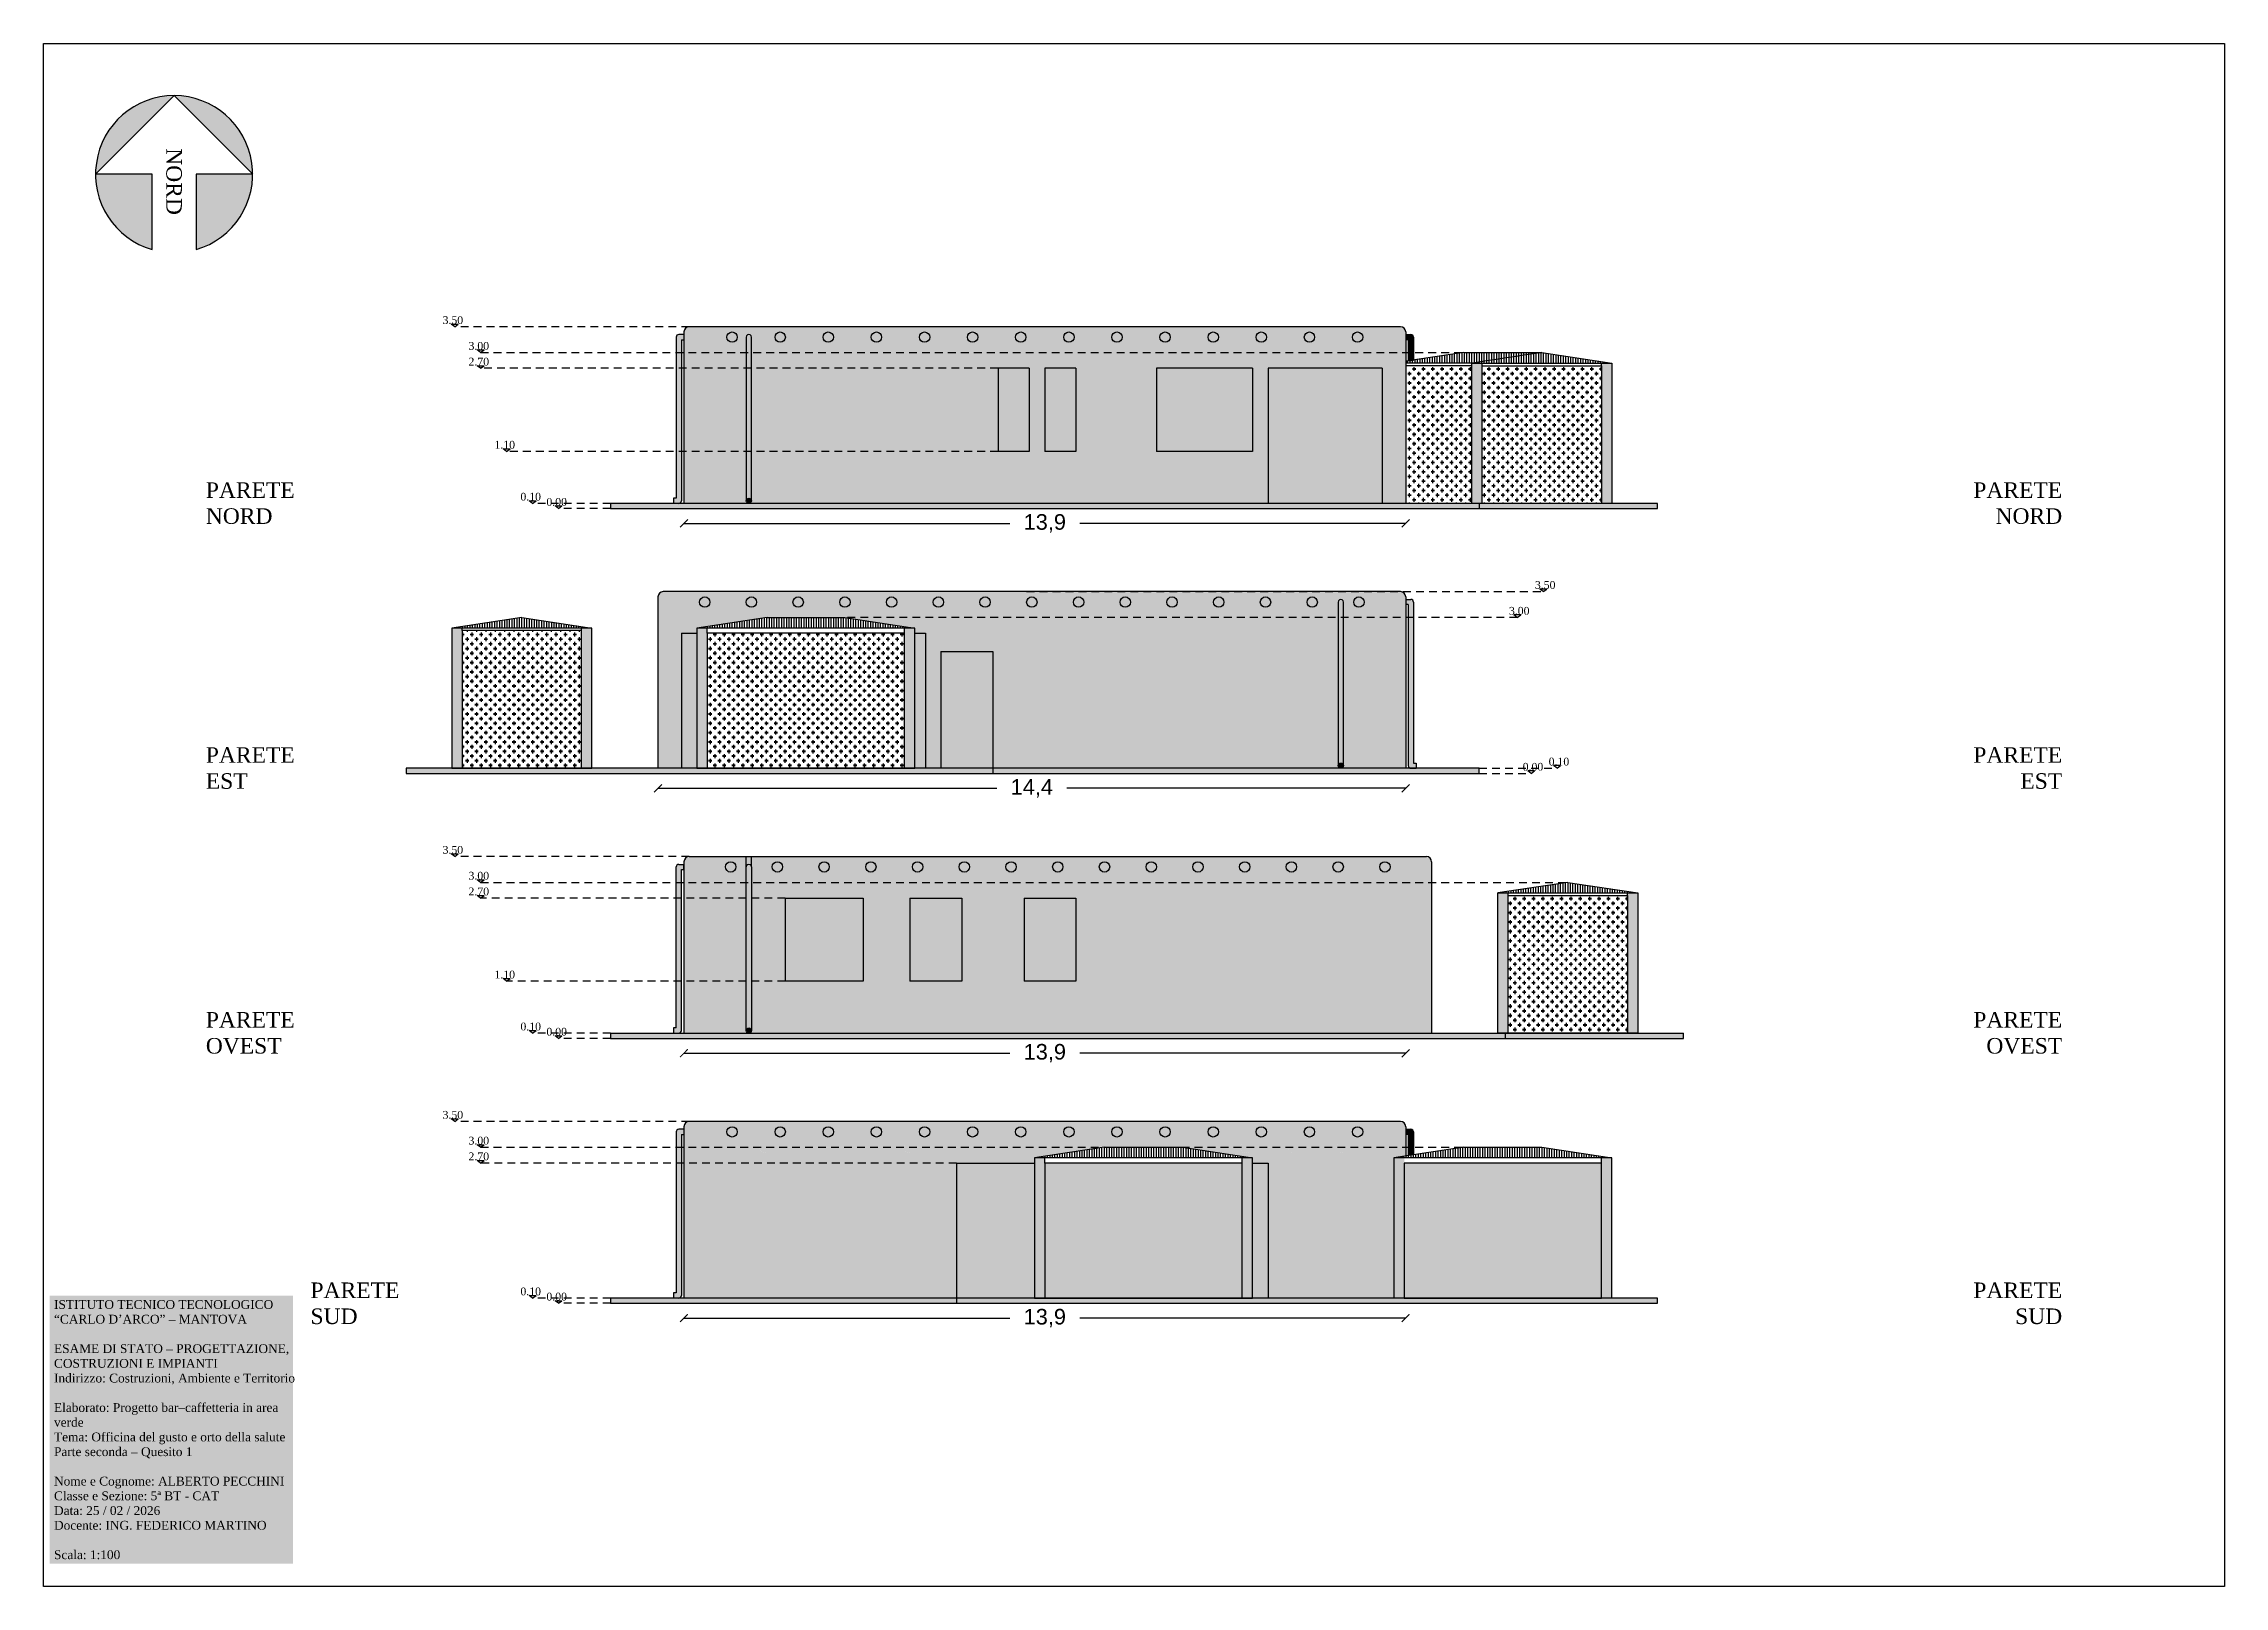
# Model space of a CAD drawing. Header units: millimetres. Extents: x 0 to 2688, y 0 to 2044.
# Drawn here: x 2346.21 to 2388.21, y 2014.14 to 2043.84 of the extents above; entities that cross this region are included whole.
import ezdxf

# ---------------------------------------------------------------- set-up
doc = ezdxf.new("R2010")
doc.units = ezdxf.units.MM
doc.linetypes.add('TRATTEGGIATA', pattern=[0.75, 0.5, -0.25])
doc.styles.get("Standard").update_dxf_attribs({"font": 'arial.ttf'})
doc.dimstyles.new('ISO-25', dxfattribs={"dimtxt": 2.5, "dimasz": 2.5, "dimexe": 1.25, "dimexo": 0.625, "dimtad": 1, "dimtxsty": 'Standard', "dimcen": 2.5, "dimadec": 0, "dimazin": 0, "dimtfac": 1, "dimtmove": 0, "dimatfit": 3, "dimfxl": 1, "dimarcsym": 0})
pattern_1 = [(270, (4863.20278, 4129.22679), (-0.09, -0.09), [0.075, -0.105]), (270, (4863.18028, 4129.20429), (-0.09, -0.09), [0.03, -0.15]), (270, (4863.22528, 4129.20429), (-0.09, -0.09), [0.03, -0.15])]
pattern_2 = [(90, (-93.24191, -1.42057), (-0.047625, 3e-17), [])]
pattern_3 = [(90, (4828.16492, 4121.93417), (0.09, 0.09), [0.075, -0.105]), (90, (4828.18742, 4121.95667), (0.09, 0.09), [0.03, -0.15]), (90, (4828.14242, 4121.95667), (0.09, 0.09), [0.03, -0.15])]

msp = doc.modelspace()

# ---------------------------------------------------------------- texts
at = {"color": 1, "linetype": 'TRATTEGGIATA', "ltscale": 0.3, "insert": (2348.87, 2041.822), "char_height": 0.3, "attachment_point": 1, "rotation": 270}
msp.add_mtext_dynamic_manual_height_columns('{\\fTimes New Roman|b0|i0|c0|p18;NORD}', width=0.3, gutter_width=12.5, heights=[0], dxfattribs=at)
at = {"color": 1, "linetype": 'TRATTEGGIATA', "ltscale": 0.3}
for s, insert, char_height, attachment_point in [('{\\fTimes New Roman|b0|i0|c0|p18;3.50}', (2353.89, 2038.435), 0.15, 7), ('{\\fTimes New Roman|b0|i0|c0|p18;3.00}', (2354.39, 2037.938), 0.15, 7), ('{\\fTimes New Roman|b0|i0|c0|p18;2.70}', (2354.39, 2037.635), 0.15, 7), ('{\\fTimes New Roman|b0|i0|c0|p18;1.10}', (2354.89, 2036.035), 0.15, 7), ('{\\fTimes New Roman|b0|i0|c0|p18;PARETE NORD}', (2349.331, 2034.585), 0.3, 7), ('{\\fTimes New Roman|b0|i0|c0|p18;PARETE NORD}', (2385.083, 2034.585), 0.3, 9), ('{\\fTimes New Roman|b0|i0|c0|p18;0.10}', (2355.39, 2035.035), 0.15, 7), ('{\\fTimes New Roman|b0|i0|c0|p18;0.00}', (2355.89, 2034.935), 0.15, 7), ('{\\fTimes New Roman|b0|i0|c0|p18;3.50}', (2375.324, 2033.335), 0.15, 9), ('{\\fTimes New Roman|b0|i0|c0|p18;3.00}', (2374.824, 2032.838), 0.15, 9), ('{\\fTimes New Roman|b0|i0|c0|p18;PARETE EST}', (2349.331, 2029.485), 0.3, 7), ('{\\fTimes New Roman|b0|i0|c0|p18;PARETE EST}', (2385.083, 2029.485), 0.3, 9), ('{\\fTimes New Roman|b0|i0|c0|p18;0.00}', (2375.089, 2029.835), 0.15, 9), ('{\\fTimes New Roman|b0|i0|c0|p18;0.10}', (2375.589, 2029.935), 0.15, 9), ('{\\fTimes New Roman|b0|i0|c0|p18;3.50}', (2353.89, 2028.235), 0.15, 7), ('{\\fTimes New Roman|b0|i0|c0|p18;3.00}', (2354.39, 2027.738), 0.15, 7), ('{\\fTimes New Roman|b0|i0|c0|p18;2.70}', (2354.39, 2027.435), 0.15, 7), ('{\\fTimes New Roman|b0|i0|c0|p18;1.10}', (2354.89, 2025.835), 0.15, 7), ('{\\fTimes New Roman|b0|i0|c0|p18;PARETE OVEST}', (2349.331, 2024.385), 0.3, 7), ('{\\fTimes New Roman|b0|i0|c0|p18;0.10}', (2355.39, 2024.835), 0.15, 7), ('{\\fTimes New Roman|b0|i0|c0|p18;0.00}', (2355.89, 2024.735), 0.15, 7), ('{\\fTimes New Roman|b0|i0|c0|p18;PARETE OVEST}', (2385.083, 2024.385), 0.3, 9), ('{\\fTimes New Roman|b0|i0|c0|p18;3.50}', (2353.89, 2023.135), 0.15, 7), ('{\\fTimes New Roman|b0|i0|c0|p18;3.00}', (2354.39, 2022.638), 0.15, 7), ('{\\fTimes New Roman|b0|i0|c0|p18;2.70}', (2354.39, 2022.335), 0.15, 7), ('{\\fTimes New Roman|b0|i0|c0|p18;PARETE SUD}', (2351.347, 2019.985), 0.3, 1), ('{\\fTimes New Roman|b0|i0|c0|p18;0.10}', (2355.39, 2019.735), 0.15, 7), ('{\\fTimes New Roman|b0|i0|c0|p18;0.00}', (2355.89, 2019.635), 0.15, 7), ('{\\fTimes New Roman|b0|i0|c0|p18;PARETE SUD}', (2385.083, 2019.985), 0.3, 3)]:
    msp.add_mtext_dynamic_manual_height_columns(s, width=0.3, gutter_width=12.5, heights=[0], dxfattribs=dict(at, insert=insert, char_height=char_height, attachment_point=attachment_point))
at = {"insert": (2346.407, 2019.647), "char_height": 0.17, "width": 4.51631, "attachment_point": 1, "bg_fill": 1, "box_fill_scale": 1.5, "bg_fill_color": 256, "bg_fill_true_color": 16764159, "bg_fill_transparency": 0}
msp.add_mtext('{\\fTimes New Roman|b0|i0|c0|p18;ISTITUTO TECNICO TECNOLOGICO “CARLO D’ARCO” – MANTOVA\\P\\PESAME DI STATO – PROGETTAZIONE, COSTRUZIONI E IMPIANTI\\PIndirizzo: Costruzioni, Ambiente e Territorio\\P\\PElaborato: Progetto bar–caffetteria in area verde\\PTema: Officina del gusto e orto della salute\\PParte seconda – Quesito 1\\P\\PNome e Cognome: ALBERTO PECCHINI\\PClasse e Sezione: 5ª BT - CAT\\PData: 25 / 02 / 2026\\PDocente: ING. FEDERICO MARTINO\\P\\PScala: 1:100}', dxfattribs=at)

# ---------------------------------------------------------------- blocks, each defined once
blk = doc.blocks.new('_ArchTick')
at = {"color": 0, "linetype": 'ByBlock', "const_width": 0.15}
blk.add_lwpolyline([(-0.5, -0.5), (0.5, 0.5)], dxfattribs=at)
blk = doc.blocks.new('*D97')
at = {"color": 0, "lineweight": -2, "transparency": 16777216}
for p, q in [((2358.539, 2019.299), (2364.813, 2019.299)), ((2372.439, 2019.299), (2366.165, 2019.299))]:
    blk.add_line(p, q, dxfattribs=at)
at = {"layer": 'Defpoints', "color": 0, "transparency": 16777216}
for p in [(2358.539, 2019.685), (2372.439, 2019.685), (2372.439, 2019.299)]:
    blk.add_point(p, dxfattribs=at)
at = {"color": 0, "lineweight": -2, "transparency": 16777216, "xscale": 0.15, "yscale": 0.15, "zscale": 0.15, "rotation": 180}
blk.add_blockref('_ArchTick', (2358.539, 2019.299), dxfattribs=at)
at = {"color": 0, "lineweight": -2, "transparency": 16777216, "xscale": 0.15, "yscale": 0.15, "zscale": 0.15}
blk.add_blockref('_ArchTick', (2372.439, 2019.299), dxfattribs=at)
at = {"color": 0, "transparency": 16777216, "insert": (2365.489, 2019.299), "char_height": 0.3, "attachment_point": 5}
blk.add_mtext('13,9', dxfattribs=at)
blk = doc.blocks.new('*D98')
at = {"color": 0, "lineweight": -2, "transparency": 16777216}
for p, q in [((2358.539, 2024.399), (2364.813, 2024.399)), ((2372.439, 2024.399), (2366.165, 2024.399))]:
    blk.add_line(p, q, dxfattribs=at)
at = {"layer": 'Defpoints', "color": 0, "transparency": 16777216}
for p in [(2358.539, 2024.785), (2372.439, 2024.785), (2372.439, 2024.399)]:
    blk.add_point(p, dxfattribs=at)
at = {"color": 0, "lineweight": -2, "transparency": 16777216, "xscale": 0.15, "yscale": 0.15, "zscale": 0.15, "rotation": 180}
blk.add_blockref('_ArchTick', (2358.539, 2024.399), dxfattribs=at)
at = {"color": 0, "lineweight": -2, "transparency": 16777216, "xscale": 0.15, "yscale": 0.15, "zscale": 0.15}
blk.add_blockref('_ArchTick', (2372.439, 2024.399), dxfattribs=at)
at = {"color": 0, "transparency": 16777216, "insert": (2365.489, 2024.399), "char_height": 0.3, "attachment_point": 5}
blk.add_mtext('13,9', dxfattribs=at)
blk = doc.blocks.new('*D99')
at = {"color": 0, "lineweight": -2, "transparency": 16777216}
for p, q in [((2358.039, 2029.499), (2364.564, 2029.499)), ((2372.439, 2029.499), (2365.914, 2029.499))]:
    blk.add_line(p, q, dxfattribs=at)
at = {"layer": 'Defpoints', "color": 0, "transparency": 16777216}
for p in [(2358.039, 2029.885), (2372.439, 2029.885), (2372.439, 2029.499)]:
    blk.add_point(p, dxfattribs=at)
at = {"color": 0, "lineweight": -2, "transparency": 16777216, "xscale": 0.15, "yscale": 0.15, "zscale": 0.15, "rotation": 180}
blk.add_blockref('_ArchTick', (2358.039, 2029.499), dxfattribs=at)
at = {"color": 0, "lineweight": -2, "transparency": 16777216, "xscale": 0.15, "yscale": 0.15, "zscale": 0.15}
blk.add_blockref('_ArchTick', (2372.439, 2029.499), dxfattribs=at)
at = {"color": 0, "transparency": 16777216, "insert": (2365.239, 2029.499), "char_height": 0.3, "attachment_point": 5}
blk.add_mtext('14,4', dxfattribs=at)
blk = doc.blocks.new('*D100')
at = {"color": 0, "lineweight": -2, "transparency": 16777216}
for p, q in [((2358.539, 2034.599), (2364.813, 2034.599)), ((2372.439, 2034.599), (2366.165, 2034.599))]:
    blk.add_line(p, q, dxfattribs=at)
at = {"layer": 'Defpoints', "color": 0, "transparency": 16777216}
for p in [(2358.539, 2034.985), (2372.439, 2034.985), (2372.439, 2034.599)]:
    blk.add_point(p, dxfattribs=at)
at = {"color": 0, "lineweight": -2, "transparency": 16777216, "xscale": 0.15, "yscale": 0.15, "zscale": 0.15, "rotation": 180}
blk.add_blockref('_ArchTick', (2358.539, 2034.599), dxfattribs=at)
at = {"color": 0, "lineweight": -2, "transparency": 16777216, "xscale": 0.15, "yscale": 0.15, "zscale": 0.15}
blk.add_blockref('_ArchTick', (2372.439, 2034.599), dxfattribs=at)
at = {"color": 0, "transparency": 16777216, "insert": (2365.489, 2034.599), "char_height": 0.3, "attachment_point": 5}
blk.add_mtext('13,9', dxfattribs=at)

# ---------------------------------------------------------------- dimensions: what is measured, and where the dimension line sits
at = {"color": 6}
for base, p1, p2, picture, middle in [((2372.439, 2034.599), (2358.539, 2034.985), (2372.439, 2034.985), '*D100', (2365.489, 2034.599)), ((2372.439, 2029.499), (2358.039, 2029.885), (2372.439, 2029.885), '*D99', (2365.239, 2029.499)), ((2372.439, 2024.399), (2358.539, 2024.785), (2372.439, 2024.785), '*D98', (2365.489, 2024.399)), ((2372.439, 2019.299), (2358.539, 2019.685), (2372.439, 2019.685), '*D97', (2365.489, 2019.299))]:
    dim = msp.add_linear_dim(base=base, p1=p1, p2=p2, dimstyle='ISO-25', override={"dimtxt": 0.3, "dimasz": 0.15, "dimgap": 0.3, "dimtad": 0, "dimblk1": 'ArchTick', "dimblk2": 'ArchTick', "dimsah": 1, "dimse1": 1, "dimse2": 1}, dxfattribs=at)
    dim.commit()
    dim.dimension.update_dxf_attribs({"geometry": picture, "text_midpoint": middle})

# ---------------------------------------------------------------- hatches: boundary and pattern name
at = {"transparency": 33554687}
h = msp.add_hatch(color=1, dxfattribs=at)
h.paths.add_polyline_path([(2348.296, 2039.869), (2348.296, 2041.322), (2347.207, 2041.322, 0.333333)])
h.paths.add_polyline_path([(2347.207, 2041.322), (2348.72, 2042.835, 0.414214)])
h.paths.add_polyline_path([(2349.144, 2039.869, 0.333333), (2350.233, 2041.322), (2349.144, 2041.322)])
h.paths.add_polyline_path([(2350.233, 2041.322, 0.414214), (2348.72, 2042.835)])
at = {"true_color": 0x83b13e, "transparency": 33554687}
h = msp.add_hatch(color=65, dxfattribs=at)
h.paths.add_polyline_path([(2369.789, 2034.985), (2369.789, 2037.585), (2371.989, 2037.585), (2371.989, 2034.985), (2372.439, 2034.985), (2372.439, 2038.285, 0.414214), (2372.339, 2038.385), (2358.639, 2038.385, 0.414214), (2358.539, 2038.285), (2358.539, 2034.985)])
h.paths.add_polyline_path([(2364.589, 2037.585), (2365.189, 2037.585), (2365.189, 2035.985), (2364.589, 2035.985)], flags=16)
h.paths.add_polyline_path([(2365.489, 2037.585), (2366.089, 2037.585), (2366.089, 2035.985), (2365.489, 2035.985)], flags=16)
h.paths.add_polyline_path([(2366.779, 2038.185, -1), (2366.979, 2038.185, -1)], flags=16)
h.paths.add_polyline_path([(2367.639, 2037.585), (2369.489, 2037.585), (2369.489, 2035.985), (2367.639, 2035.985)], flags=16)
h.paths.add_polyline_path([(2371.613, 2038.185, -1), (2371.413, 2038.185, -1)], flags=16)
at = {"transparency": 33554661}
h = msp.add_hatch(color=26, dxfattribs=at)
h.paths.add_polyline_path([(2371.413, 2038.185, -1), (2371.613, 2038.185, -1)])
h.paths.add_polyline_path([(2370.486, 2038.185, -1), (2370.686, 2038.185, -1)])
h.paths.add_polyline_path([(2369.559, 2038.185, -1), (2369.759, 2038.185, -1)])
h.paths.add_polyline_path([(2368.633, 2038.185, -1), (2368.833, 2038.185, -1)])
h.paths.add_polyline_path([(2367.906, 2038.185, -1), (2367.706, 2038.185, -1)])
h.paths.add_polyline_path([(2366.779, 2038.185, -1), (2366.979, 2038.185, -1)])
h.paths.add_polyline_path([(2366.053, 2038.185, -1), (2365.853, 2038.185, -1)])
h.paths.add_polyline_path([(2364.926, 2038.185, -1), (2365.126, 2038.185, -1)])
h.paths.add_polyline_path([(2363.999, 2038.185, -1), (2364.199, 2038.185, -1)])
h.paths.add_polyline_path([(2363.073, 2038.185, -1), (2363.273, 2038.185, -1)])
h.paths.add_polyline_path([(2362.146, 2038.185, -1), (2362.346, 2038.185, -1)])
h.paths.add_polyline_path([(2361.419, 2038.185, -1), (2361.219, 2038.185, -1)])
h.paths.add_polyline_path([(2360.493, 2038.185, -1), (2360.293, 2038.185, -1)])
h.paths.add_polyline_path([(2359.366, 2038.185, -1), (2359.566, 2038.185, -1)])
at = {"true_color": 0x9e623d, "transparency": 33554687}
for points in [[(2358.389, 2038.185, -0.414214), (2358.439, 2038.235), (2358.539, 2038.235), (2358.539, 2038.135), (2358.489, 2038.135), (2358.489, 2035.035, -0.414214), (2358.439, 2034.985), (2358.339, 2034.985), (2358.339, 2035.085), (2358.389, 2035.085)], [(2359.739, 2038.185, -1.000008), (2359.839, 2038.185), (2359.839, 2035.035, 1.000008), (2359.739, 2035.035)], [(2371.139, 2033.085, -1.000008), (2371.239, 2033.085), (2371.239, 2029.935, 1.000008), (2371.139, 2029.935)], [(2372.589, 2033.085, 0.414214), (2372.539, 2033.135), (2372.439, 2033.135), (2372.439, 2033.035), (2372.489, 2033.035), (2372.489, 2029.935, 0.414214), (2372.539, 2029.885), (2372.639, 2029.885), (2372.639, 2029.985), (2372.589, 2029.985)], [(2358.489, 2024.835, -0.414214), (2358.439, 2024.785), (2358.339, 2024.785), (2358.339, 2024.885), (2358.389, 2024.885), (2358.389, 2027.985, -0.414214), (2358.439, 2028.035), (2358.539, 2028.035), (2358.539, 2027.935), (2358.489, 2027.935)], [(2359.839, 2027.985, 1.000008), (2359.739, 2027.985), (2359.739, 2024.835, -1.000008), (2359.839, 2024.835)], [(2358.389, 2022.885, -0.414214), (2358.439, 2022.935), (2358.539, 2022.935), (2358.539, 2022.835), (2358.489, 2022.835), (2358.489, 2019.735, -0.414214), (2358.439, 2019.685), (2358.339, 2019.685), (2358.339, 2019.785), (2358.389, 2019.785)]]:
    msp.add_hatch(color=25, dxfattribs=at).paths.add_polyline_path(points)
h = msp.add_hatch(color=25, dxfattribs=at)
edge = h.paths.add_edge_path()
edge.add_line((2372.589, 2037.742), (2372.489, 2037.727))
edge.add_line((2372.489, 2037.727), (2372.489, 2038.135))
edge.add_line((2372.489, 2038.135), (2372.439, 2038.135))
edge.add_line((2372.439, 2038.135), (2372.439, 2038.235))
edge.add_line((2372.439, 2038.235), (2372.539, 2038.235))
edge.add_arc((2372.539, 2038.185), 0.05, 0, 90, ccw=False)
edge.add_line((2372.589, 2038.185), (2372.589, 2037.742))
at = {"transparency": 33554687}
h = msp.add_hatch(dxfattribs=at)
h.set_pattern_fill('ANSI31', color=9, scale=0.015, angle=225)
h.set_pattern_definition([(270, (4828.16492, 4121.934173), (0.047625, -2e-17), [])])
h.paths.add_polyline_path([(2375.061, 2037.888), (2376.411, 2037.685), (2373.711, 2037.685)])
h.paths.add_polyline_path([(2373.561, 2037.888), (2375.061, 2037.888), (2373.711, 2037.685), (2372.439, 2037.685), (2372.439, 2037.719)])
at = {"true_color": 0x0e5f8b, "transparency": 33554661}
h = msp.add_hatch(color=146, dxfattribs=at)
h.dxf.hatch_style = 1
h.paths.add_polyline_path([(2371.989, 2037.585), (2369.789, 2037.585), (2369.789, 2034.985), (2371.989, 2034.985)])
h.paths.add_polyline_path([(2369.489, 2037.585), (2367.639, 2037.585), (2367.639, 2035.985), (2369.489, 2035.985)])
h.paths.add_polyline_path([(2366.089, 2037.585), (2365.489, 2037.585), (2365.489, 2035.985), (2366.089, 2035.985)])
h.paths.add_polyline_path([(2365.189, 2037.585), (2364.589, 2037.585), (2364.589, 2035.985), (2365.189, 2035.985)])
h = msp.add_hatch(dxfattribs=at)
h.set_pattern_fill('GOST_GLASS', color=146, scale=0.015, angle=45, style=0)
h.set_pattern_definition(pattern_3)
h.paths.add_polyline_path([(2373.711, 2037.635), (2373.711, 2034.985), (2372.439, 2034.985), (2372.439, 2037.635)])
at = {"transparency": 33554661}
h = msp.add_hatch(color=26, dxfattribs=at)
h.dxf.hatch_style = 1
h.paths.add_polyline_path([(2376.211, 2037.635), (2376.211, 2037.685), (2376.411, 2037.685), (2376.411, 2034.985), (2376.211, 2034.985)])
h.paths.add_polyline_path([(2373.711, 2037.685), (2373.911, 2037.685), (2373.911, 2037.635), (2373.911, 2034.985), (2373.711, 2034.985)])
at = {"true_color": 0x0e5f8b, "transparency": 33554661}
h = msp.add_hatch(dxfattribs=at)
h.set_pattern_fill('GOST_GLASS', color=146, scale=0.015, angle=45, style=0)
h.set_pattern_definition(pattern_3)
h.paths.add_polyline_path([(2373.911, 2037.635), (2373.911, 2034.985), (2376.211, 2034.985), (2376.211, 2037.635)])
at = {"true_color": 0x939598, "transparency": 33554687}
h = msp.add_hatch(color=252, dxfattribs=at)
h.paths.add_polyline_path([(2373.854, 2034.985), (2373.854, 2034.885), (2357.124, 2034.885), (2357.124, 2034.985)])
h.paths.add_polyline_path([(2376.411, 2034.985), (2377.289, 2034.985), (2377.289, 2034.885), (2373.854, 2034.885), (2373.854, 2034.985)])
at = {"true_color": 0x543521, "transparency": 33554687}
for points in [[(2359.789, 2034.985, -1), (2359.789, 2035.085, -1)], [(2371.139, 2029.935, 1), (2371.239, 2029.935, 1)], [(2359.839, 2024.835, 1), (2359.739, 2024.835, 1)]]:
    msp.add_hatch(color=39, dxfattribs=at).paths.add_polyline_path(points)
at = {"true_color": 0xc8dfa5, "transparency": 33554661}
h = msp.add_hatch(color=9, dxfattribs=at)
h.paths.add_polyline_path([(2372.439, 2033.185, 0.414214), (2372.339, 2033.285), (2358.139, 2033.285, 0.414214), (2358.039, 2033.185), (2358.039, 2029.885), (2358.489, 2029.885), (2358.489, 2032.485), (2358.789, 2032.485), (2358.789, 2032.585), (2360.014, 2032.769), (2359.769, 2033.014, -0.198912), (2359.739, 2033.085, -0.668179), (2359.91, 2033.156), (2360.216, 2032.85, -0.176714), (2360.245, 2032.788), (2360.895, 2032.788), (2360.669, 2033.014, -0.198912), (2360.639, 2033.085, -0.668179), (2360.81, 2033.156), (2361.116, 2032.85, -0.176714), (2361.145, 2032.788), (2361.639, 2032.788), (2361.823, 2032.76), (2361.569, 2033.014, -0.198912), (2361.539, 2033.085, -0.668179), (2361.71, 2033.156), (2362.016, 2032.85, -0.340446), (2362.032, 2032.729), (2362.989, 2032.585), (2362.989, 2032.485), (2363.189, 2032.485), (2363.189, 2029.885), (2363.489, 2029.885), (2363.489, 2032.135), (2364.489, 2032.135), (2364.489, 2029.885), (2372.439, 2029.885)])
h.paths.add_polyline_path([(2366.375, 2032.708), (2366.069, 2033.014, -0.198912), (2366.039, 2033.085, -0.668179), (2366.21, 2033.156), (2366.516, 2032.85, -1)], flags=16)
h.paths.add_polyline_path([(2365.475, 2032.708), (2365.169, 2033.014, -0.198912), (2365.139, 2033.085, -0.668179), (2365.31, 2033.156), (2365.616, 2032.85, -1)], flags=16)
h.paths.add_polyline_path([(2366.969, 2033.014, -0.198912), (2366.939, 2033.085, -0.668179), (2367.11, 2033.156), (2367.416, 2032.85, -1), (2367.275, 2032.708)], flags=16)
h.paths.add_polyline_path([(2364.575, 2032.708), (2364.269, 2033.014, -0.198912), (2364.239, 2033.085, -0.668179), (2364.41, 2033.156), (2364.716, 2032.85, -1)], flags=16)
h.paths.add_polyline_path([(2367.839, 2033.085, -0.668179), (2368.01, 2033.156), (2368.316, 2032.85, -1), (2368.175, 2032.708), (2367.869, 2033.014, -0.198912)], flags=16)
h.paths.add_polyline_path([(2363.675, 2032.708), (2363.369, 2033.014, -0.198912), (2363.339, 2033.085, -0.668179), (2363.51, 2033.156), (2363.816, 2032.85, -1)], flags=16)
h.paths.add_polyline_path([(2368.739, 2033.085, -0.668179), (2368.91, 2033.156), (2369.216, 2032.85, -1), (2369.075, 2032.708), (2368.769, 2033.014, -0.198912)], flags=16)
h.paths.add_polyline_path([(2362.775, 2032.708), (2362.469, 2033.014, -0.198912), (2362.439, 2033.085, -0.668179), (2362.61, 2033.156), (2362.916, 2032.85, -1)], flags=16)
h.paths.add_polyline_path([(2369.639, 2033.085, -0.668179), (2369.81, 2033.156), (2370.116, 2032.85, -1), (2369.975, 2032.708), (2369.669, 2033.014, -0.198912)], flags=16)
h.paths.add_polyline_path([(2370.539, 2033.085, -0.668179), (2370.71, 2033.156), (2371.016, 2032.85, -1), (2370.875, 2032.708), (2370.569, 2033.014, -0.198912)], flags=16)
h.paths.add_polyline_path([(2371.439, 2033.085, -0.668179), (2371.61, 2033.156), (2371.916, 2032.85, -1), (2371.775, 2032.708), (2371.469, 2033.014, -0.198912)], flags=16)
h.paths.add_polyline_path([(2359.175, 2032.708), (2358.869, 2033.014, -0.198912), (2358.839, 2033.085, -0.668179), (2359.01, 2033.156), (2359.316, 2032.85, -1)], flags=16)
at = {"transparency": 33554661}
h = msp.add_hatch(color=26, dxfattribs=at)
h.paths.add_polyline_path([(2371.539, 2033.185, 1), (2371.539, 2032.985, 1)])
h.paths.add_polyline_path([(2370.639, 2033.185, 1), (2370.639, 2032.985, 1)])
h.paths.add_polyline_path([(2369.739, 2033.185, 1), (2369.739, 2032.985, 1)])
h.paths.add_polyline_path([(2368.839, 2033.185, 1), (2368.839, 2032.985, 1)])
h.paths.add_polyline_path([(2367.939, 2033.185, 1), (2367.939, 2032.985, 1)])
h.paths.add_polyline_path([(2367.039, 2033.185, 1), (2367.039, 2032.985, 1)])
h.paths.add_polyline_path([(2366.139, 2033.185, 1), (2366.139, 2032.985, 1)])
h.paths.add_polyline_path([(2365.239, 2033.185, 1), (2365.239, 2032.985, 1)])
h.paths.add_polyline_path([(2364.339, 2033.185, 1), (2364.339, 2032.985, 1)])
h.paths.add_polyline_path([(2363.439, 2032.985, 1), (2363.439, 2033.185, 1)])
h.paths.add_polyline_path([(2362.539, 2033.185, 1), (2362.539, 2032.985, 1)])
h.paths.add_polyline_path([(2361.639, 2033.185, 1), (2361.639, 2032.985, 1)])
h.paths.add_polyline_path([(2360.739, 2033.185, 1), (2360.739, 2032.985, 1)])
h.paths.add_polyline_path([(2359.839, 2033.185, 1), (2359.839, 2032.985, 1)])
h.paths.add_polyline_path([(2358.939, 2033.185, 1), (2358.939, 2032.985, 1)])
at = {"true_color": 0x83b13e, "transparency": 33554661}
h = msp.add_hatch(color=65, dxfattribs=at)
h.paths.add_polyline_path([(2359.316, 2032.85), (2359.01, 2033.156, -0.198912), (2359.039, 2033.085, -0.668179), (2358.869, 2033.014), (2359.175, 2032.708, 1)])
h.paths.add_polyline_path([(2359.91, 2033.156, -0.198912), (2359.939, 2033.085, -0.668179), (2359.769, 2033.014), (2360.014, 2032.769), (2360.139, 2032.788), (2360.245, 2032.788, 0.176714), (2360.216, 2032.85)])
h.paths.add_polyline_path([(2360.81, 2033.156, -0.198912), (2360.839, 2033.085, -0.668179), (2360.669, 2033.014), (2360.895, 2032.788), (2361.145, 2032.788, 0.176714), (2361.116, 2032.85)])
h.paths.add_polyline_path([(2361.71, 2033.156, -0.198912), (2361.739, 2033.085, -0.668179), (2361.569, 2033.014), (2361.823, 2032.76), (2362.032, 2032.729, 0.340446), (2362.016, 2032.85)])
h.paths.add_polyline_path([(2362.916, 2032.85), (2362.61, 2033.156, -0.198912), (2362.639, 2033.085, -0.668179), (2362.469, 2033.014), (2362.775, 2032.708, 1)])
h.paths.add_polyline_path([(2363.51, 2033.156, -0.198912), (2363.539, 2033.085, -0.668179), (2363.369, 2033.014), (2363.675, 2032.708, 1), (2363.816, 2032.85)])
h.paths.add_polyline_path([(2364.41, 2033.156, -0.198912), (2364.439, 2033.085, -0.668179), (2364.269, 2033.014), (2364.575, 2032.708, 1), (2364.716, 2032.85)])
h.paths.add_polyline_path([(2365.31, 2033.156, -0.198912), (2365.339, 2033.085, -0.668179), (2365.169, 2033.014), (2365.475, 2032.708, 1), (2365.616, 2032.85)])
h.paths.add_polyline_path([(2366.21, 2033.156, -0.198912), (2366.239, 2033.085, -0.668179), (2366.069, 2033.014), (2366.375, 2032.708, 1), (2366.516, 2032.85)])
h.paths.add_polyline_path([(2367.11, 2033.156, -0.198912), (2367.139, 2033.085, -0.668179), (2366.969, 2033.014), (2367.275, 2032.708, 1), (2367.416, 2032.85)])
h.paths.add_polyline_path([(2368.316, 2032.85), (2368.01, 2033.156, -0.198912), (2368.039, 2033.085, -0.668179), (2367.869, 2033.014), (2368.175, 2032.708, 1)])
h.paths.add_polyline_path([(2368.91, 2033.156, -0.198912), (2368.939, 2033.085, -0.668179), (2368.769, 2033.014), (2369.075, 2032.708, 1), (2369.216, 2032.85)])
h.paths.add_polyline_path([(2369.81, 2033.156, -0.198912), (2369.839, 2033.085, -0.668179), (2369.669, 2033.014), (2369.975, 2032.708, 1), (2370.116, 2032.85)])
h.paths.add_polyline_path([(2370.71, 2033.156, -0.198912), (2370.739, 2033.085, -0.668179), (2370.569, 2033.014), (2370.875, 2032.708, 1), (2371.016, 2032.85)])
h.paths.add_polyline_path([(2371.61, 2033.156, -0.198912), (2371.639, 2033.085, -0.668179), (2371.469, 2033.014), (2371.775, 2032.708, 1), (2371.916, 2032.85)])
at = {"true_color": 0x83b13e, "transparency": 33554687}
msp.add_hatch(color=65, dxfattribs=at).paths.add_polyline_path([(2371.345, 2032.982), (2371.239, 2033.088), (2371.239, 2029.936), (2371.29, 2029.885), (2371.345, 2029.885)])
at = {"transparency": 33554687}
h = msp.add_hatch(dxfattribs=at)
h.set_pattern_fill('ANSI31', color=9, scale=0.015, angle=45)
h.set_pattern_definition([(90, (-69.07348, -18.898487), (-0.047625, 3e-17), [])])
h.paths.add_polyline_path([(2355.418, 2032.788), (2354.068, 2032.585), (2356.768, 2032.585)])
at = {"transparency": 33554661}
h = msp.add_hatch(color=26, dxfattribs=at)
h.paths.add_polyline_path([(2356.768, 2032.585), (2356.568, 2032.585), (2356.568, 2032.535), (2356.568, 2029.885), (2356.768, 2029.885)])
h.paths.add_polyline_path([(2354.268, 2032.535), (2354.268, 2032.585), (2354.068, 2032.585), (2354.068, 2029.885), (2354.268, 2029.885)])
at = {"true_color": 0x0e5f8b, "transparency": 33554661}
h = msp.add_hatch(dxfattribs=at)
h.set_pattern_fill('GOST_GLASS', color=146, scale=0.015, angle=225, style=0)
h.set_pattern_definition(pattern_1)
h.paths.add_polyline_path([(2354.268, 2032.535), (2354.268, 2029.885), (2356.568, 2029.885), (2356.568, 2032.535)])
h = msp.add_hatch(color=146, dxfattribs=at)
h.dxf.hatch_style = 1
h.paths.add_polyline_path([(2358.489, 2029.885), (2358.789, 2029.885), (2358.789, 2032.485), (2358.489, 2032.485)])
h.paths.add_polyline_path([(2363.189, 2032.485), (2362.989, 2032.485), (2362.989, 2029.885), (2363.189, 2029.885)])
at = {"transparency": 33554687}
h = msp.add_hatch(dxfattribs=at)
h.set_pattern_fill('ANSI31', color=9, scale=0.015, angle=45)
h.set_pattern_definition([(90, (-99.74191, 8.77943), (-0.047625, 5e-17), [])])
h.paths.add_polyline_path([(2361.639, 2032.788), (2360.139, 2032.788), (2358.789, 2032.585), (2362.989, 2032.585)])
at = {"transparency": 33554661}
h = msp.add_hatch(color=26, dxfattribs=at)
h.dxf.hatch_style = 1
h.paths.add_polyline_path([(2358.989, 2032.535), (2358.989, 2032.585), (2358.789, 2032.585), (2358.789, 2029.885), (2358.989, 2029.885)])
h.paths.add_polyline_path([(2362.989, 2032.585), (2362.789, 2032.585), (2362.789, 2032.56), (2362.789, 2029.885), (2362.989, 2029.885)])
at = {"true_color": 0x0e5f8b, "transparency": 33554661}
h = msp.add_hatch(dxfattribs=at)
h.set_pattern_fill('GOST_GLASS', color=146, scale=0.015, angle=225, style=0)
h.set_pattern_definition(pattern_1)
h.paths.add_polyline_path([(2358.989, 2029.885), (2362.789, 2029.885), (2362.789, 2032.485), (2358.989, 2032.485)])
at = {"transparency": 33554661}
msp.add_hatch(color=26, dxfattribs=at).paths.add_polyline_path([(2364.489, 2032.135), (2363.489, 2032.135), (2363.489, 2029.885), (2364.489, 2029.885)])
at = {"true_color": 0x939598, "transparency": 33554661}
h = msp.add_hatch(color=252, dxfattribs=at)
h.paths.add_polyline_path([(2353.189, 2029.885), (2353.189, 2029.785), (2364.489, 2029.785), (2364.489, 2029.885)])
h.paths.add_polyline_path([(2373.854, 2029.785), (2373.854, 2029.885), (2364.489, 2029.885), (2364.489, 2029.785)])
at = {"true_color": 0x83b13e, "transparency": 33554687}
h = msp.add_hatch(color=65, dxfattribs=at)
h.paths.add_polyline_path([(2372.939, 2024.785), (2372.939, 2028.085, 0.414214), (2372.839, 2028.185), (2358.639, 2028.185, 0.414214), (2358.539, 2028.085), (2358.539, 2024.785)])
h.paths.add_polyline_path([(2367.439, 2027.985, -1), (2367.639, 2027.985, -1)], flags=16)
h.paths.add_polyline_path([(2363.839, 2027.985, -1), (2364.039, 2027.985, -1)], flags=16)
h.paths.add_polyline_path([(2362.939, 2027.985, -1), (2363.139, 2027.985, -1)], flags=16)
h.paths.add_polyline_path([(2361.989, 2025.785), (2360.489, 2025.785), (2360.489, 2027.385), (2361.989, 2027.385)], flags=16)
h.paths.add_polyline_path([(2360.239, 2027.985, -1), (2360.439, 2027.985, -1)], flags=16)
at = {"transparency": 33554687}
h = msp.add_hatch(color=26, dxfattribs=at)
h.paths.add_polyline_path([(2359.339, 2027.985, 1), (2359.539, 2027.985, 1)])
h.paths.add_polyline_path([(2360.239, 2027.985, 1), (2360.439, 2027.985, 1)])
h.paths.add_polyline_path([(2361.339, 2027.985, 1), (2361.139, 2027.985, 1)])
h.paths.add_polyline_path([(2362.039, 2027.985, 1), (2362.239, 2027.985, 1)])
h.paths.add_polyline_path([(2363.139, 2027.985, 1), (2362.939, 2027.985, 1)])
h.paths.add_polyline_path([(2363.839, 2027.985, 1), (2364.039, 2027.985, 1)])
h.paths.add_polyline_path([(2364.739, 2027.985, 1), (2364.939, 2027.985, 1)])
h.paths.add_polyline_path([(2365.839, 2027.985, 1), (2365.639, 2027.985, 1)])
h.paths.add_polyline_path([(2366.739, 2027.985, 1), (2366.539, 2027.985, 1)])
h.paths.add_polyline_path([(2367.439, 2027.985, 1), (2367.639, 2027.985, 1)])
h.paths.add_polyline_path([(2368.539, 2027.985, 1), (2368.339, 2027.985, 1)])
h.paths.add_polyline_path([(2369.439, 2027.985, 1), (2369.239, 2027.985, 1)])
h.paths.add_polyline_path([(2370.339, 2027.985, 1), (2370.139, 2027.985, 1)])
h.paths.add_polyline_path([(2371.039, 2027.985, 1), (2371.239, 2027.985, 1)])
h.paths.add_polyline_path([(2372.139, 2027.985, 1), (2371.939, 2027.985, 1)])
at = {"true_color": 0x0e5f8b, "transparency": 33554661}
h = msp.add_hatch(color=146, dxfattribs=at)
h.dxf.hatch_style = 1
h.paths.add_polyline_path([(2361.989, 2027.385), (2360.489, 2027.385), (2360.489, 2025.785), (2361.989, 2025.785)])
h.paths.add_polyline_path([(2362.889, 2025.785), (2363.889, 2025.785), (2363.889, 2027.385), (2362.889, 2027.385)])
h.paths.add_polyline_path([(2366.089, 2027.385), (2365.089, 2027.385), (2365.089, 2025.785), (2366.089, 2025.785)])
at = {"transparency": 33554687}
h = msp.add_hatch(dxfattribs=at)
h.set_pattern_fill('ANSI31', color=9, scale=0.015, angle=405)
h.set_pattern_definition([(90, (-132.22416, -35.194046), (-0.047625, 1e-17), [])])
h.paths.add_polyline_path([(2375.561, 2027.688), (2374.211, 2027.485), (2376.911, 2027.485)])
h = msp.add_hatch(color=26, dxfattribs=at)
h.paths.add_polyline_path([(2374.411, 2027.435), (2374.411, 2027.485), (2374.211, 2027.485), (2374.211, 2024.785), (2374.411, 2024.785)])
h.paths.add_polyline_path([(2376.911, 2027.485), (2376.711, 2027.485), (2376.711, 2027.435), (2376.711, 2024.785), (2376.911, 2024.785)])
at = {"true_color": 0x0e5f8b, "transparency": 33554661}
h = msp.add_hatch(dxfattribs=at)
h.set_pattern_fill('GOST_GLASS', color=146, scale=0.015, angle=405, style=0)
h.set_pattern_definition([(90, (-132.22416, -35.19405), (0.09, 0.09), [0.075, -0.105]), (90, (-132.20166, -35.17155), (0.09, 0.09), [0.03, -0.15]), (90, (-132.24666, -35.17155), (0.09, 0.09), [0.03, -0.15])])
h.paths.add_polyline_path([(2374.411, 2027.435), (2374.411, 2024.785), (2376.711, 2024.785), (2376.711, 2027.435)])
at = {"transparency": 33554687}
h = msp.add_hatch(dxfattribs=at)
h.set_pattern_fill('ANGLE', color=1)
h.set_pattern_definition([(0, (-0.5, 5.2), (0, 6.985), [5.08, -1.905]), (90, (-0.5, 5.2), (-6.985, 4e-16), [5.08, -1.905])])
h.paths.add_polyline_path([(2355.69, 2024.835), (2355.559, 2024.835), (2355.624, 2024.785)])
at = {"true_color": 0x939598, "transparency": 33554661}
h = msp.add_hatch(color=252, dxfattribs=at)
h.paths.add_polyline_path([(2374.354, 2024.785), (2357.124, 2024.785), (2357.124, 2024.685), (2374.354, 2024.685)])
h.paths.add_polyline_path([(2377.789, 2024.785), (2374.354, 2024.785), (2374.354, 2024.685), (2377.789, 2024.685)])
at = {"true_color": 0xc8dfa5, "transparency": 33554661}
h = msp.add_hatch(color=9, dxfattribs=at)
h.dxf.hatch_style = 1
h.paths.add_polyline_path([(2363.789, 2022.285), (2365.289, 2022.285), (2365.289, 2022.385), (2366.475, 2022.563, -0.241428), (2366.503, 2022.65), (2366.538, 2022.685), (2365.894, 2022.685), (2365.717, 2022.508, -1), (2365.576, 2022.65), (2365.611, 2022.685), (2364.967, 2022.685), (2364.791, 2022.508, -1), (2364.649, 2022.65), (2364.685, 2022.685), (2364.041, 2022.685), (2363.864, 2022.508, -1), (2363.723, 2022.65), (2363.758, 2022.685), (2363.114, 2022.685), (2362.937, 2022.508, -1), (2362.796, 2022.65), (2362.831, 2022.685), (2362.187, 2022.685), (2362.011, 2022.508, -1), (2361.869, 2022.65), (2361.905, 2022.685), (2361.261, 2022.685), (2361.084, 2022.508, -1), (2360.943, 2022.65), (2360.978, 2022.685), (2360.334, 2022.685), (2360.157, 2022.508, -1), (2360.016, 2022.65), (2360.051, 2022.685), (2359.407, 2022.685), (2359.231, 2022.508, -1), (2359.089, 2022.65), (2359.125, 2022.685), (2358.539, 2022.685), (2358.539, 2019.685), (2363.789, 2019.685)])
h.paths.add_polyline_path([(2363.102, 2022.956, -0.668179), (2363.273, 2022.885, -0.198912), (2363.243, 2022.814), (2363.114, 2022.685), (2363.758, 2022.685), (2364.029, 2022.956, -0.668179), (2364.199, 2022.885, -0.198912), (2364.17, 2022.814), (2364.041, 2022.685), (2364.685, 2022.685), (2364.955, 2022.956, -0.668179), (2365.126, 2022.885, -0.198912), (2365.097, 2022.814), (2364.967, 2022.685), (2365.611, 2022.685), (2365.882, 2022.956, -0.668179), (2366.053, 2022.885, -0.198912), (2366.023, 2022.814), (2365.894, 2022.685), (2366.538, 2022.685), (2366.809, 2022.956, -0.668179), (2366.979, 2022.885, -0.198912), (2366.95, 2022.814), (2366.821, 2022.685), (2367.465, 2022.685), (2367.735, 2022.956, -0.668179), (2367.906, 2022.885, -0.198912), (2367.877, 2022.814), (2367.747, 2022.685), (2368.391, 2022.685), (2368.662, 2022.956, -0.668179), (2368.833, 2022.885, -0.198912), (2368.803, 2022.814), (2368.674, 2022.685), (2369.318, 2022.685), (2369.589, 2022.956, -0.668179), (2369.759, 2022.885, -0.198912), (2369.73, 2022.814), (2369.601, 2022.685), (2370.245, 2022.685), (2370.515, 2022.956, -0.668179), (2370.686, 2022.885, -0.198912), (2370.657, 2022.814), (2370.527, 2022.685), (2371.171, 2022.685), (2371.442, 2022.956, -0.668179), (2371.613, 2022.885, -0.198912), (2371.583, 2022.814), (2371.454, 2022.685), (2372.439, 2022.685), (2372.439, 2022.985, 0.414214), (2372.339, 2023.085), (2358.639, 2023.085, 0.414214), (2358.539, 2022.985), (2358.539, 2022.685), (2359.125, 2022.685), (2359.395, 2022.956, -0.668179), (2359.566, 2022.885, -0.198912), (2359.537, 2022.814), (2359.407, 2022.685), (2360.051, 2022.685), (2360.322, 2022.956, -0.668179), (2360.493, 2022.885, -0.198912), (2360.463, 2022.814), (2360.334, 2022.685), (2360.978, 2022.685), (2361.249, 2022.956, -0.668179), (2361.419, 2022.885, -0.198912), (2361.39, 2022.814), (2361.261, 2022.685), (2361.905, 2022.685), (2362.175, 2022.956, -0.668179), (2362.346, 2022.885, -0.198912), (2362.317, 2022.814), (2362.187, 2022.685), (2362.831, 2022.685)])
h.paths.add_polyline_path([(2372.211, 2022.385), (2372.439, 2022.419), (2372.439, 2022.685), (2371.454, 2022.685), (2371.277, 2022.508, -1), (2371.136, 2022.65), (2371.171, 2022.685), (2370.527, 2022.685), (2370.351, 2022.508, -1), (2370.209, 2022.65), (2370.245, 2022.685), (2369.601, 2022.685), (2369.424, 2022.508, -1), (2369.283, 2022.65), (2369.318, 2022.685), (2368.674, 2022.685), (2368.52, 2022.531), (2369.489, 2022.385), (2369.489, 2022.285), (2369.789, 2022.285), (2369.789, 2019.685), (2372.211, 2019.685)])
h.paths.add_polyline_path([(2368.356, 2022.65), (2368.391, 2022.685), (2367.747, 2022.685), (2367.65, 2022.588), (2368.139, 2022.588), (2368.329, 2022.559, -0.251334)])
h.paths.add_polyline_path([(2367.429, 2022.65), (2367.465, 2022.685), (2366.821, 2022.685), (2366.723, 2022.588), (2367.4, 2022.588, -0.176714)])
at = {"true_color": 0x83b13e, "transparency": 33554661}
h = msp.add_hatch(color=65, dxfattribs=at)
h.dxf.hatch_style = 1
h.paths.add_polyline_path([(2359.537, 2022.814, -0.668179), (2359.366, 2022.885, -0.198912), (2359.395, 2022.956), (2359.089, 2022.65, 1), (2359.231, 2022.508)])
h.paths.add_polyline_path([(2360.463, 2022.814, -0.668179), (2360.293, 2022.885, -0.198912), (2360.322, 2022.956), (2360.016, 2022.65, 1), (2360.157, 2022.508)])
h.paths.add_polyline_path([(2361.39, 2022.814, -0.668179), (2361.219, 2022.885, -0.198912), (2361.249, 2022.956), (2360.943, 2022.65, 1), (2361.084, 2022.508)])
h.paths.add_polyline_path([(2362.317, 2022.814, -0.668179), (2362.146, 2022.885, -0.198912), (2362.175, 2022.956), (2361.869, 2022.65, 1), (2362.011, 2022.508)])
h.paths.add_polyline_path([(2363.243, 2022.814, -0.668179), (2363.073, 2022.885, -0.198912), (2363.102, 2022.956), (2362.796, 2022.65, 1), (2362.937, 2022.508)])
h.paths.add_polyline_path([(2364.17, 2022.814, -0.668179), (2363.999, 2022.885, -0.198912), (2364.029, 2022.956), (2363.723, 2022.65, 1), (2363.864, 2022.508)])
h.paths.add_polyline_path([(2365.097, 2022.814, -0.668179), (2364.926, 2022.885, -0.198912), (2364.955, 2022.956), (2364.649, 2022.65, 1), (2364.791, 2022.508)])
h.paths.add_polyline_path([(2366.023, 2022.814, -0.668179), (2365.853, 2022.885, -0.198912), (2365.882, 2022.956), (2365.576, 2022.65, 1), (2365.717, 2022.508)])
h.paths.add_polyline_path([(2366.95, 2022.814, -0.668179), (2366.779, 2022.885, -0.198912), (2366.809, 2022.956), (2366.503, 2022.65, 0.241428), (2366.475, 2022.563), (2366.639, 2022.588), (2366.723, 2022.588)])
h.paths.add_polyline_path([(2367.877, 2022.814, -0.668179), (2367.706, 2022.885, -0.198912), (2367.735, 2022.956), (2367.429, 2022.65, 0.176714), (2367.4, 2022.588), (2367.65, 2022.588)])
h.paths.add_polyline_path([(2368.803, 2022.814, -0.668179), (2368.633, 2022.885, -0.198912), (2368.662, 2022.956), (2368.356, 2022.65, 0.251334), (2368.329, 2022.559), (2368.52, 2022.531)])
h.paths.add_polyline_path([(2369.73, 2022.814, -0.668179), (2369.559, 2022.885, -0.198912), (2369.589, 2022.956), (2369.283, 2022.65, 1), (2369.424, 2022.508)])
h.paths.add_polyline_path([(2370.657, 2022.814, -0.668179), (2370.486, 2022.885, -0.198912), (2370.515, 2022.956), (2370.209, 2022.65, 1), (2370.351, 2022.508)])
h.paths.add_polyline_path([(2371.583, 2022.814, -0.668179), (2371.413, 2022.885, -0.198912), (2371.442, 2022.956), (2371.136, 2022.65, 1), (2371.277, 2022.508)])
at = {"transparency": 33554661}
h = msp.add_hatch(color=26, dxfattribs=at)
h.dxf.hatch_style = 1
h.paths.add_polyline_path([(2359.466, 2022.785, 1), (2359.466, 2022.985, 1)])
h.paths.add_polyline_path([(2360.393, 2022.785, 1), (2360.393, 2022.985, 1)])
h.paths.add_polyline_path([(2361.319, 2022.785, 1), (2361.319, 2022.985, 1)])
h.paths.add_polyline_path([(2362.246, 2022.785, 1), (2362.246, 2022.985, 1)])
h.paths.add_polyline_path([(2363.173, 2022.785, 1), (2363.173, 2022.985, 1)])
h.paths.add_polyline_path([(2364.099, 2022.785, 1), (2364.099, 2022.985, 1)])
h.paths.add_polyline_path([(2365.026, 2022.785, 1), (2365.026, 2022.985, 1)])
h.paths.add_polyline_path([(2365.953, 2022.785, 1), (2365.953, 2022.985, 1)])
h.paths.add_polyline_path([(2366.879, 2022.785, 1), (2366.879, 2022.985, 1)])
h.paths.add_polyline_path([(2367.806, 2022.785, -1), (2367.806, 2022.985, -1)])
h.paths.add_polyline_path([(2368.733, 2022.785, 1), (2368.733, 2022.985, 1)])
h.paths.add_polyline_path([(2369.659, 2022.785, 1), (2369.659, 2022.985, 1)])
h.paths.add_polyline_path([(2370.586, 2022.785, 1), (2370.586, 2022.985, 1)])
h.paths.add_polyline_path([(2371.513, 2022.785, 1), (2371.513, 2022.985, 1)])
at = {"true_color": 0x9e623d, "transparency": 33554687}
h = msp.add_hatch(color=25, dxfattribs=at)
edge = h.paths.add_edge_path()
edge.add_line((2372.489, 2022.427), (2372.589, 2022.442))
edge.add_line((2372.589, 2022.442), (2372.589, 2022.885))
edge.add_arc((2372.539, 2022.885), 0.05, 0, 90)
edge.add_line((2372.539, 2022.935), (2372.439, 2022.935))
edge.add_line((2372.439, 2022.935), (2372.439, 2022.835))
edge.add_line((2372.439, 2022.835), (2372.489, 2022.835))
edge.add_line((2372.489, 2022.835), (2372.489, 2022.427))
at = {"transparency": 33554687}
h = msp.add_hatch(dxfattribs=at)
h.set_pattern_fill('ANSI31', color=9, scale=0.015, angle=45)
h.set_pattern_definition(pattern_2)
h.paths.add_polyline_path([(2368.139, 2022.588), (2366.639, 2022.588), (2365.289, 2022.385), (2369.489, 2022.385)])
at = {"transparency": 33554661}
h = msp.add_hatch(color=26, dxfattribs=at)
h.dxf.hatch_style = 1
h.paths.add_polyline_path([(2365.489, 2022.335), (2365.489, 2022.385), (2365.289, 2022.385), (2365.289, 2019.685), (2365.489, 2019.685)])
h.paths.add_polyline_path([(2369.489, 2022.385), (2369.289, 2022.385), (2369.289, 2022.36), (2369.289, 2019.685), (2369.489, 2019.685)])
at = {"transparency": 33554687}
h = msp.add_hatch(dxfattribs=at)
h.set_pattern_fill('ANSI31', color=9, scale=0.015, angle=45)
h.set_pattern_definition(pattern_2)
h.paths.add_polyline_path([(2375.061, 2022.588), (2373.561, 2022.588), (2372.211, 2022.385), (2376.411, 2022.385)])
at = {"transparency": 33554661}
h = msp.add_hatch(color=26, dxfattribs=at)
h.dxf.hatch_style = 1
h.paths.add_polyline_path([(2372.411, 2022.335), (2372.411, 2022.385), (2372.211, 2022.385), (2372.211, 2019.685), (2372.411, 2019.685)])
h.paths.add_polyline_path([(2376.411, 2022.385), (2376.211, 2022.385), (2376.211, 2022.36), (2376.211, 2019.685), (2376.411, 2019.685)])
at = {"true_color": 0x0e5f8b, "transparency": 33554661}
h = msp.add_hatch(color=146, dxfattribs=at)
h.dxf.hatch_style = 1
h.paths.add_polyline_path([(2365.289, 2022.285), (2363.789, 2022.285), (2363.789, 2019.685), (2365.289, 2019.685)])
h = msp.add_hatch(dxfattribs=at)
h.set_pattern_fill('GOST_GLASS', color=146, scale=0.015, angle=45, style=0)
h.set_pattern_definition([(90, (-93.24191, -1.42057), (0.09, 0.09), [0.075, -0.105]), (90, (-93.21941, -1.39807), (0.09, 0.09), [0.03, -0.15]), (90, (-93.26441, -1.39807), (0.09, 0.09), [0.03, -0.15])])
h.paths.add_polyline_path([(2369.289, 2019.685), (2369.289, 2022.285), (2365.489, 2022.285), (2365.489, 2019.685)])
h.paths.add_polyline_path([(2376.211, 2019.685), (2376.211, 2022.285), (2372.411, 2022.285), (2372.411, 2019.685)])
h = msp.add_hatch(color=146, dxfattribs=at)
h.dxf.hatch_style = 1
h.paths.add_polyline_path([(2369.789, 2022.285), (2369.489, 2022.285), (2369.489, 2019.685), (2369.789, 2019.685)])
at = {"transparency": 33554687}
h = msp.add_hatch(dxfattribs=at)
h.set_pattern_fill('ANGLE', color=1)
h.set_pattern_definition([(0, (-0.5, 0.1), (0, 6.985), [5.08, -1.905]), (90, (-0.5, 0.1), (-6.985, 4e-16), [5.08, -1.905])])
h.paths.add_polyline_path([(2355.69, 2019.735), (2355.559, 2019.735), (2355.624, 2019.685)])
at = {"true_color": 0x939598, "transparency": 33554661}
h = msp.add_hatch(color=252, dxfattribs=at)
h.paths.add_polyline_path([(2377.289, 2019.685), (2363.789, 2019.685), (2363.789, 2019.585), (2377.289, 2019.585)])
h.paths.add_polyline_path([(2363.789, 2019.685), (2357.124, 2019.685), (2357.124, 2019.585), (2363.789, 2019.585)])

# ---------------------------------------------------------------- linework, layer by layer
for p, q in [((2347.207, 2041.322), (2348.72, 2042.835)), ((2348.72, 2042.835), (2350.233, 2041.322)), ((2348.296, 2041.322), (2347.207, 2041.322)), ((2348.296, 2039.869), (2348.296, 2041.322)), ((2350.233, 2041.322), (2349.144, 2041.322)), ((2349.144, 2041.322), (2349.144, 2039.869)), ((2354.059, 2038.435), (2354.19, 2038.435)), ((2358.539, 2038.285), (2358.539, 2034.985)), ((2372.339, 2038.385), (2358.639, 2038.385)), ((2372.439, 2038.285), (2372.439, 2034.985)), ((2354.559, 2037.938), (2354.69, 2037.938)), ((2358.389, 2038.185), (2358.389, 2035.085)), ((2358.489, 2038.135), (2358.539, 2038.135)), ((2358.489, 2038.135), (2358.489, 2035.035)), ((2359.839, 2035.035), (2359.839, 2038.185)), ((2372.489, 2038.135), (2372.439, 2038.135)), ((2373.561, 2037.888), (2372.439, 2037.719)), ((2372.489, 2038.135), (2372.489, 2037.727)), ((2372.589, 2038.185), (2372.589, 2037.742)), ((2373.561, 2037.888), (2375.061, 2037.888)), ((2375.061, 2037.888), (2373.711, 2037.685)), ((2375.061, 2037.888), (2376.411, 2037.685)), ((2354.559, 2037.635), (2354.69, 2037.635)), ((2364.589, 2037.585), (2364.589, 2035.985)), ((2365.189, 2037.585), (2364.589, 2037.585)), ((2365.189, 2037.585), (2365.189, 2035.985)), ((2365.489, 2037.585), (2365.489, 2035.985)), ((2366.089, 2037.585), (2365.489, 2037.585)), ((2366.089, 2037.585), (2366.089, 2035.985)), ((2367.639, 2037.585), (2367.639, 2035.985)), ((2369.489, 2037.585), (2367.639, 2037.585)), ((2369.489, 2037.585), (2369.489, 2035.985)), ((2369.789, 2037.585), (2369.789, 2034.985)), ((2371.989, 2037.585), (2369.789, 2037.585)), ((2371.989, 2037.585), (2371.989, 2034.985)), ((2373.711, 2037.685), (2372.439, 2037.685)), ((2373.711, 2037.635), (2372.439, 2037.635)), ((2372.489, 2037.727), (2372.589, 2037.742)), ((2373.911, 2037.635), (2373.911, 2037.685)), ((2376.211, 2037.635), (2376.211, 2037.685)), ((2355.059, 2036.035), (2355.19, 2036.035)), ((2365.189, 2035.985), (2364.589, 2035.985)), ((2366.089, 2035.985), (2365.489, 2035.985)), ((2369.489, 2035.985), (2367.639, 2035.985)), ((2355.559, 2035.035), (2355.69, 2035.035)), ((2356.059, 2034.935), (2356.19, 2034.935)), ((2357.124, 2034.985), (2357.124, 2034.885)), ((2377.289, 2034.985), (2357.124, 2034.985)), ((2358.389, 2035.085), (2358.339, 2035.085)), ((2358.339, 2035.085), (2358.339, 2034.985)), ((2358.439, 2034.985), (2358.339, 2034.985)), ((2373.854, 2034.985), (2373.854, 2034.885)), ((2377.289, 2034.885), (2377.289, 2034.985)), ((2357.124, 2034.885), (2377.289, 2034.885)), ((2372.339, 2033.285), (2358.139, 2033.285)), ((2375.155, 2033.335), (2375.024, 2033.335)), ((2358.039, 2033.185), (2358.039, 2029.885)), ((2371.239, 2029.935), (2371.239, 2033.085)), ((2372.439, 2033.185), (2372.439, 2029.885)), ((2372.489, 2033.035), (2372.439, 2033.035)), ((2372.489, 2033.035), (2372.489, 2029.935)), ((2372.589, 2033.085), (2372.589, 2029.985)), ((2374.655, 2032.838), (2374.524, 2032.838)), ((2355.418, 2032.788), (2354.068, 2032.585)), ((2354.268, 2032.535), (2354.268, 2032.585)), ((2355.418, 2032.788), (2356.768, 2032.585)), ((2356.568, 2032.535), (2356.568, 2032.585)), ((2358.489, 2032.485), (2358.489, 2029.885)), ((2358.489, 2032.485), (2358.789, 2032.485)), ((2360.139, 2032.788), (2358.789, 2032.585)), ((2360.139, 2032.788), (2358.789, 2032.585)), ((2358.989, 2032.485), (2358.989, 2032.585)), ((2360.139, 2032.788), (2361.639, 2032.788)), ((2360.139, 2032.788), (2361.639, 2032.788)), ((2361.639, 2032.788), (2362.989, 2032.585)), ((2361.639, 2032.788), (2362.989, 2032.585)), ((2362.789, 2032.485), (2362.789, 2032.585)), ((2362.989, 2032.485), (2363.189, 2032.485)), ((2363.189, 2032.485), (2363.189, 2029.885)), ((2363.489, 2032.135), (2363.489, 2029.885)), ((2363.489, 2032.135), (2364.489, 2032.135)), ((2364.489, 2032.135), (2364.489, 2029.885)), ((2353.189, 2029.885), (2353.189, 2029.785)), ((2373.854, 2029.885), (2353.189, 2029.885)), ((2364.489, 2029.885), (2364.489, 2029.785)), ((2372.539, 2029.885), (2372.639, 2029.885)), ((2372.589, 2029.985), (2372.639, 2029.985)), ((2372.639, 2029.985), (2372.639, 2029.885)), ((2373.854, 2029.785), (2373.854, 2029.885)), ((2375.42, 2029.935), (2375.289, 2029.935)), ((2353.189, 2029.785), (2373.854, 2029.785)), ((2374.92, 2029.835), (2374.789, 2029.835)), ((2354.059, 2028.235), (2354.19, 2028.235)), ((2358.639, 2028.185), (2372.839, 2028.185)), ((2359.739, 2027.985), (2359.739, 2028.185)), ((2359.839, 2027.985), (2359.839, 2028.185)), ((2358.389, 2024.885), (2358.389, 2027.985)), ((2358.439, 2028.035), (2358.539, 2028.035)), ((2358.489, 2024.835), (2358.489, 2027.935)), ((2358.489, 2027.935), (2358.539, 2027.935)), ((2358.539, 2028.085), (2358.539, 2024.785)), ((2358.539, 2027.935), (2358.539, 2028.035)), ((2359.739, 2024.835), (2359.739, 2027.985)), ((2372.939, 2028.085), (2372.939, 2024.785)), ((2354.559, 2027.738), (2354.69, 2027.738)), ((2354.559, 2027.435), (2354.69, 2027.435)), ((2360.489, 2027.385), (2360.489, 2025.785)), ((2360.489, 2027.385), (2361.989, 2027.385)), ((2361.989, 2027.385), (2361.989, 2025.785)), ((2362.889, 2027.385), (2362.889, 2025.785)), ((2362.889, 2027.385), (2363.889, 2027.385)), ((2363.889, 2027.385), (2363.889, 2025.785)), ((2365.089, 2027.385), (2365.089, 2025.785)), ((2365.089, 2027.385), (2366.089, 2027.385)), ((2366.089, 2027.385), (2366.089, 2025.785)), ((2375.561, 2027.688), (2374.211, 2027.485)), ((2374.411, 2027.435), (2374.411, 2027.485)), ((2375.561, 2027.688), (2376.911, 2027.485)), ((2376.711, 2027.435), (2376.711, 2027.485)), ((2355.059, 2025.835), (2355.19, 2025.835)), ((2361.989, 2025.785), (2360.489, 2025.785)), ((2363.889, 2025.785), (2362.889, 2025.785)), ((2366.089, 2025.785), (2365.089, 2025.785)), ((2355.559, 2024.835), (2355.69, 2024.835)), ((2358.389, 2024.885), (2358.339, 2024.885)), ((2358.339, 2024.885), (2358.339, 2024.785)), ((2356.059, 2024.735), (2356.19, 2024.735)), ((2357.124, 2024.785), (2377.789, 2024.785)), ((2357.124, 2024.785), (2357.124, 2024.685)), ((2357.124, 2024.685), (2377.789, 2024.685)), ((2374.354, 2024.785), (2374.354, 2024.685)), ((2377.789, 2024.685), (2377.789, 2024.785)), ((2354.059, 2023.135), (2354.19, 2023.135)), ((2358.389, 2022.885), (2358.389, 2019.785)), ((2358.489, 2022.835), (2358.539, 2022.835)), ((2358.489, 2022.835), (2358.489, 2019.735)), ((2358.539, 2022.985), (2358.539, 2019.685)), ((2372.339, 2023.085), (2358.639, 2023.085)), ((2372.439, 2022.985), (2372.439, 2022.419)), ((2372.489, 2022.835), (2372.439, 2022.835)), ((2372.489, 2022.835), (2372.489, 2022.427)), ((2372.589, 2022.885), (2372.589, 2022.442)), ((2354.559, 2022.638), (2354.69, 2022.638)), ((2354.559, 2022.335), (2354.69, 2022.335)), ((2366.639, 2022.588), (2365.289, 2022.385)), ((2365.489, 2022.285), (2365.489, 2022.385)), ((2366.639, 2022.588), (2368.139, 2022.588)), ((2368.139, 2022.588), (2369.489, 2022.385)), ((2369.289, 2022.285), (2369.289, 2022.385)), ((2373.561, 2022.588), (2372.211, 2022.385)), ((2373.561, 2022.588), (2375.061, 2022.588)), ((2375.061, 2022.588), (2376.411, 2022.385)), ((2376.211, 2022.285), (2376.211, 2022.385)), ((2363.789, 2022.285), (2363.789, 2019.685)), ((2363.789, 2022.285), (2365.289, 2022.285)), ((2369.489, 2022.285), (2369.789, 2022.285)), ((2369.789, 2022.285), (2369.789, 2019.685)), ((2358.389, 2019.785), (2358.339, 2019.785)), ((2358.339, 2019.785), (2358.339, 2019.685)), ((2355.559, 2019.735), (2355.69, 2019.735)), ((2356.059, 2019.635), (2356.19, 2019.635)), ((2357.124, 2019.685), (2357.124, 2019.585)), ((2377.289, 2019.685), (2357.124, 2019.685)), ((2357.124, 2019.585), (2377.289, 2019.585)), ((2358.439, 2019.685), (2358.339, 2019.685)), ((2363.789, 2019.685), (2363.789, 2019.585)), ((2377.289, 2019.585), (2377.289, 2019.685))]:
    msp.add_line(p, q)
at = {"color": 1, "linetype": 'TRATTEGGIATA', "ltscale": 0.3}
for p, q in [((2358.639, 2038.385), (2354.124, 2038.385)), ((2354.624, 2037.888), (2375.061, 2037.888)), ((2364.589, 2037.585), (2354.624, 2037.585)), ((2364.589, 2035.985), (2355.124, 2035.985)), ((2357.124, 2034.985), (2355.624, 2034.985)), ((2357.124, 2034.885), (2356.124, 2034.885)), ((2365.139, 2033.285), (2375.089, 2033.285)), ((2374.589, 2032.788), (2361.639, 2032.788)), ((2373.854, 2029.885), (2375.354, 2029.885)), ((2373.854, 2029.785), (2374.854, 2029.785)), ((2358.639, 2028.185), (2354.124, 2028.185)), ((2354.624, 2027.688), (2375.561, 2027.688)), ((2360.489, 2027.385), (2354.624, 2027.385)), ((2360.489, 2025.785), (2355.124, 2025.785)), ((2357.124, 2024.785), (2355.624, 2024.785)), ((2357.124, 2024.685), (2356.124, 2024.685)), ((2358.639, 2023.085), (2354.124, 2023.085)), ((2354.624, 2022.588), (2373.561, 2022.588)), ((2363.789, 2022.285), (2354.624, 2022.285)), ((2357.124, 2019.685), (2355.624, 2019.685)), ((2357.124, 2019.585), (2356.124, 2019.585))]:
    msp.add_line(p, q, dxfattribs=at)
for points in [[(2346.207, 2043.835), (2388.207, 2043.835), (2388.207, 2014.135), (2346.207, 2014.135)], [(2376.411, 2037.685), (2376.411, 2034.985), (2373.711, 2034.985), (2373.711, 2037.685)], [(2376.211, 2037.635), (2376.211, 2034.985), (2373.911, 2034.985), (2373.911, 2037.635)], [(2354.068, 2032.585), (2354.068, 2029.885), (2356.768, 2029.885), (2356.768, 2032.585)], [(2354.268, 2032.535), (2354.268, 2029.885), (2356.568, 2029.885), (2356.568, 2032.535)], [(2358.789, 2032.585), (2358.789, 2029.885), (2362.989, 2029.885), (2362.989, 2032.585)], [(2358.989, 2032.485), (2358.989, 2029.885), (2362.789, 2029.885), (2362.789, 2032.485)], [(2376.911, 2027.485), (2376.911, 2024.785), (2374.211, 2024.785), (2374.211, 2027.485)], [(2376.711, 2027.435), (2376.711, 2024.785), (2374.411, 2024.785), (2374.411, 2027.435)], [(2365.289, 2022.385), (2365.289, 2019.685), (2369.489, 2019.685), (2369.489, 2022.385)], [(2365.489, 2022.285), (2365.489, 2019.685), (2369.289, 2019.685), (2369.289, 2022.285)], [(2372.411, 2022.285), (2372.411, 2019.685), (2376.211, 2019.685), (2376.211, 2022.285)]]:
    msp.add_lwpolyline(points, close=True)
for points in [[(2354.124, 2038.385), (2354.059, 2038.435)], [(2354.124, 2038.385), (2354.19, 2038.435)], [(2354.624, 2037.888), (2354.559, 2037.938)], [(2354.624, 2037.888), (2354.69, 2037.938)], [(2358.539, 2038.235), (2358.439, 2038.235)], [(2359.739, 2038.185), (2359.739, 2035.035)], [(2372.439, 2038.235), (2372.539, 2038.235)], [(2354.624, 2037.585), (2354.559, 2037.635)], [(2354.624, 2037.585), (2354.69, 2037.635)], [(2355.124, 2035.985), (2355.059, 2036.035)], [(2355.124, 2035.985), (2355.19, 2036.035)], [(2355.624, 2034.985), (2355.559, 2035.035)], [(2355.624, 2034.985), (2355.69, 2035.035)], [(2356.124, 2034.885), (2356.059, 2034.935)], [(2356.124, 2034.885), (2356.19, 2034.935)], [(2375.089, 2033.285), (2375.024, 2033.335)], [(2375.089, 2033.285), (2375.155, 2033.335)], [(2371.139, 2033.085), (2371.139, 2029.935)], [(2372.439, 2033.135), (2372.539, 2033.135)], [(2374.589, 2032.788), (2374.524, 2032.838)], [(2374.589, 2032.788), (2374.655, 2032.838)], [(2375.354, 2029.885), (2375.289, 2029.935)], [(2375.354, 2029.885), (2375.42, 2029.935)], [(2374.854, 2029.785), (2374.789, 2029.835)], [(2374.854, 2029.785), (2374.92, 2029.835)], [(2354.124, 2028.185), (2354.059, 2028.235)], [(2354.124, 2028.185), (2354.19, 2028.235)], [(2359.839, 2027.985), (2359.839, 2024.835)], [(2354.624, 2027.688), (2354.559, 2027.738)], [(2354.624, 2027.385), (2354.559, 2027.435)], [(2354.624, 2027.688), (2354.69, 2027.738)], [(2354.624, 2027.385), (2354.69, 2027.435)], [(2355.124, 2025.785), (2355.059, 2025.835)], [(2355.124, 2025.785), (2355.19, 2025.835)], [(2355.624, 2024.785), (2355.559, 2024.835)], [(2355.624, 2024.785), (2355.69, 2024.835)], [(2356.124, 2024.685), (2356.059, 2024.735)], [(2356.124, 2024.685), (2356.19, 2024.735)], [(2358.339, 2024.785), (2358.439, 2024.785)], [(2354.124, 2023.085), (2354.059, 2023.135)], [(2354.124, 2023.085), (2354.19, 2023.135)], [(2358.539, 2022.935), (2358.439, 2022.935)], [(2372.439, 2022.935), (2372.539, 2022.935)], [(2354.624, 2022.588), (2354.559, 2022.638)], [(2354.624, 2022.285), (2354.559, 2022.335)], [(2354.624, 2022.588), (2354.69, 2022.638)], [(2354.624, 2022.285), (2354.69, 2022.335)], [(2376.411, 2019.685), (2376.411, 2022.385), (2372.211, 2022.385), (2372.211, 2019.685)], [(2355.624, 2019.685), (2355.559, 2019.735)], [(2355.624, 2019.685), (2355.69, 2019.735)], [(2356.124, 2019.585), (2356.059, 2019.635)], [(2356.124, 2019.585), (2356.19, 2019.635)], [(2372.411, 2019.685), (2376.211, 2019.685)]]:
    msp.add_lwpolyline(points)
for centre, radius in [((2359.466, 2038.185), 0.1), ((2360.393, 2038.185), 0.1), ((2361.319, 2038.185), 0.1), ((2362.246, 2038.185), 0.1), ((2363.173, 2038.185), 0.1), ((2364.099, 2038.185), 0.1), ((2365.026, 2038.185), 0.1), ((2365.953, 2038.185), 0.1), ((2366.879, 2038.185), 0.1), ((2367.806, 2038.185), 0.1), ((2368.733, 2038.185), 0.1), ((2369.659, 2038.185), 0.1), ((2370.586, 2038.185), 0.1), ((2371.513, 2038.185), 0.1), ((2359.789, 2035.035), 0.05), ((2358.939, 2033.085), 0.1), ((2359.839, 2033.085), 0.1), ((2360.739, 2033.085), 0.1), ((2361.639, 2033.085), 0.1), ((2362.539, 2033.085), 0.1), ((2363.439, 2033.085), 0.1), ((2364.339, 2033.085), 0.1), ((2365.239, 2033.085), 0.1), ((2366.139, 2033.085), 0.1), ((2367.039, 2033.085), 0.1), ((2367.939, 2033.085), 0.1), ((2368.839, 2033.085), 0.1), ((2369.739, 2033.085), 0.1), ((2370.639, 2033.085), 0.1), ((2371.539, 2033.085), 0.1), ((2371.189, 2029.935), 0.05), ((2359.439, 2027.985), 0.1), ((2360.339, 2027.985), 0.1), ((2361.239, 2027.985), 0.1), ((2362.139, 2027.985), 0.1), ((2363.039, 2027.985), 0.1), ((2363.939, 2027.985), 0.1), ((2364.839, 2027.985), 0.1), ((2365.739, 2027.985), 0.1), ((2366.639, 2027.985), 0.1), ((2367.539, 2027.985), 0.1), ((2368.439, 2027.985), 0.1), ((2369.339, 2027.985), 0.1), ((2370.239, 2027.985), 0.1), ((2371.139, 2027.985), 0.1), ((2372.039, 2027.985), 0.1), ((2359.789, 2024.835), 0.05), ((2359.466, 2022.885), 0.1), ((2360.393, 2022.885), 0.1), ((2361.319, 2022.885), 0.1), ((2362.246, 2022.885), 0.1), ((2363.173, 2022.885), 0.1), ((2364.099, 2022.885), 0.1), ((2365.026, 2022.885), 0.1), ((2365.953, 2022.885), 0.1), ((2366.879, 2022.885), 0.1), ((2367.806, 2022.885), 0.1), ((2368.733, 2022.885), 0.1), ((2369.659, 2022.885), 0.1), ((2370.586, 2022.885), 0.1), ((2371.513, 2022.885), 0.1)]:
    msp.add_circle(centre, radius)
for centre, radius, start, end in [((2348.72, 2041.322), 1.513, 286.2602, 253.7398), ((2358.639, 2038.285), 0.1, 90, 180), ((2372.339, 2038.285), 0.1, 0, 90), ((2358.439, 2038.185), 0.05, 90, 180), ((2359.789, 2038.185), 0.05, 359.9991, 180), ((2372.539, 2038.185), 0.05, 0, 90), ((2358.439, 2035.035), 0.05, 270, 0), ((2358.139, 2033.185), 0.1, 90, 180), ((2372.339, 2033.185), 0.1, 0, 90), ((2371.189, 2033.085), 0.05, 359.9991, 180), ((2372.539, 2033.085), 0.05, 0, 90), ((2372.539, 2029.935), 0.05, 180, 270), ((2358.639, 2028.085), 0.1, 90, 180), ((2372.839, 2028.085), 0.1, 0, 90), ((2358.439, 2027.985), 0.05, 90, 180), ((2359.789, 2027.985), 0.05, 0, 180.0009), ((2358.439, 2024.835), 0.05, 270, 0), ((2358.439, 2022.885), 0.05, 90, 180), ((2358.639, 2022.985), 0.1, 90, 180), ((2372.339, 2022.985), 0.1, 0, 90), ((2372.539, 2022.885), 0.05, 0, 90), ((2358.439, 2019.735), 0.05, 270, 0)]:
    msp.add_arc(centre, radius, start, end)

msp.set_redraw_order([(e.dxf.handle, doc.entitydb.next_handle()) for e in msp.query("TEXT MTEXT ATTDEF DIMENSION ARC_DIMENSION")])  # texts and dimensions are drawn at this point

doc.saveas('drawing.dxf')
